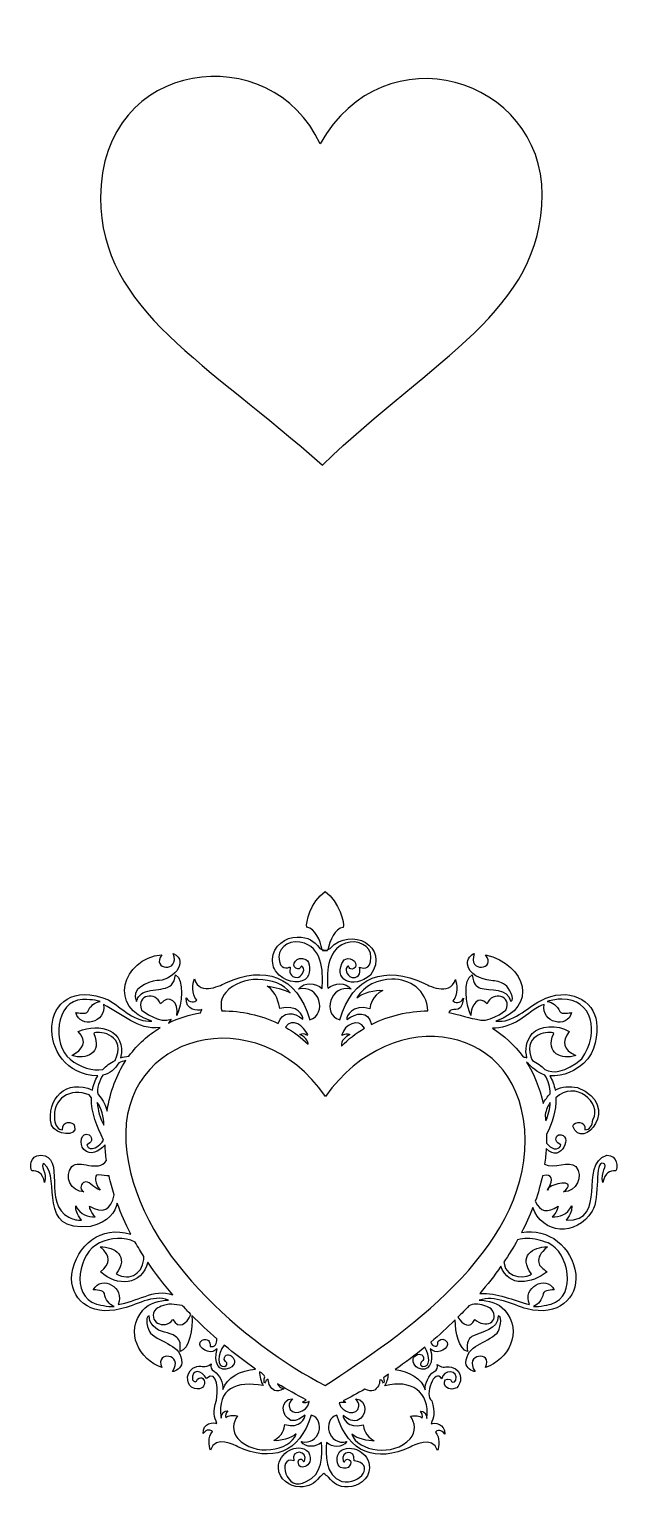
# Model space of a CAD drawing. Header units: centimetres. Extents: x -5.6 to 3.8, y -10.4 to 12.8.
import ezdxf

# ---------------------------------------------------------------- set-up
doc = ezdxf.new("R2010")
doc.units = ezdxf.units.CM
doc.header["$MEASUREMENT"] = 0
doc.layers.add('Layer 1', color=7, linetype='Continuous')

msp = doc.modelspace()

# ---------------------------------------------------------------- linework, layer by layer
at = {"layer": 'Layer 1', "color": 14}
msp.add_open_spline([(-4.48163, 10.11588), (-4.47804, 12.34123), (-1.76894, 12.63219), (-1.01134, 10.96575), (-1.01134, 10.96575), (0.00138, 12.77635), (2.50363, 12.00923), (2.49863, 10.15998), (2.49863, 10.15998), (2.49374, 8.32641), (0.78962, 7.59098), (-0.97602, 5.88852), (-0.97602, 5.88852), (-2.77255, 7.4987), (-4.48451, 8.3319), (-4.48163, 10.11588)], degree=3, knots=[0, 0, 0, 0, 0.2, 0.2, 0.2, 0.2, 0.4, 0.4, 0.4, 0.4, 0.6, 0.6, 0.6, 0.6, 1, 1, 1, 1], dxfattribs=at)
at = {"layer": 'Layer 1', "color": 54}
for points, knots in [([(-0.93262, -0.85086), (-1.16212, -1.00937), (-1.24593, -1.3502), (-1.21952, -1.4131), (-1.21952, -1.4131), (-1.08274, -1.43669), (-1.01435, -1.61254), (-0.97644, -1.77028), (-0.97644, -1.77028), (-0.96557, -1.77481), (-0.95447, -1.77797), (-0.94337, -1.77938), (-0.94337, -1.77938), (-0.93498, -1.77934), (-0.92183, -1.77873), (-0.91277, -1.77855), (-0.91277, -1.77855), (-0.90562, -1.77726), (-0.89834, -1.77497), (-0.89128, -1.77194), (-0.89128, -1.77194), (-0.8532, -1.61443), (-0.7851, -1.43782), (-0.64819, -1.41475), (-0.64819, -1.41475), (-0.62152, -1.35196), (-0.70375, -1.01024), (-0.93262, -0.85086)], [0, 0, 0, 0, 0.125, 0.125, 0.125, 0.125, 0.25, 0.25, 0.25, 0.25, 0.375, 0.375, 0.375, 0.375, 0.5, 0.5, 0.5, 0.5, 0.625, 0.625, 0.625, 0.625, 0.75, 0.75, 0.75, 0.75, 1, 1, 1, 1]), ([(-0.89128, -1.77194), (-0.89181, -1.77413), (-0.89241, -1.77637), (-0.89293, -1.77855), (-0.89293, -1.77855), (-0.90211, -1.77876), (-0.9069, -1.77844), (-0.91277, -1.77855), (-0.91277, -1.77855), (-0.92298, -1.7804), (-0.93314, -1.78067), (-0.94337, -1.77938), (-0.94337, -1.77938), (-0.95175, -1.77942), (-0.95752, -1.77937), (-0.97396, -1.77938), (-0.97396, -1.77938), (-0.97467, -1.77636), (-0.97571, -1.77332), (-0.97644, -1.77028), (-0.97644, -1.77028), (-0.99022, -1.76455), (-1.00319, -1.75677), (-1.01613, -1.74713), (-1.01613, -1.74713), (-1.11778, -1.62389), (-1.19028, -1.56888), (-1.37414, -1.56854), (-1.37414, -1.56854), (-1.55149, -1.56819), (-1.75706, -1.70453), (-1.76275, -1.91828), (-1.76275, -1.91828), (-1.76523, -2.01181), (-1.75382, -2.07009), (-1.65609, -2.16798), (-1.65609, -2.16798), (-1.5261, -2.29819), (-1.28435, -2.3081), (-1.21622, -2.20602), (-1.21622, -2.20602), (-1.15867, -2.11984), (-1.16114, -1.96172), (-1.23771, -1.92407), (-1.23771, -1.92407), (-1.38644, -1.85094), (-1.47563, -2.01997), (-1.39398, -2.06132), (-1.39398, -2.06132), (-1.30323, -2.10728), (-1.3268, -1.99086), (-1.28732, -2.03735), (-1.28732, -2.03735), (-1.23525, -2.09868), (-1.31874, -2.20323), (-1.36835, -2.20519), (-1.36835, -2.20519), (-1.50017, -2.2104), (-1.49658, -2.10432), (-1.48245, -2.04148), (-1.48245, -2.04148), (-1.51158, -2.05074), (-1.66232, -2.11072), (-1.66187, -1.8819), (-1.66187, -1.8819), (-1.66153, -1.7076), (-1.45891, -1.59373), (-1.25839, -1.66528), (-1.25839, -1.66528), (-0.95168, -1.77473), (-0.96634, -2.17487), (-0.97904, -2.38024), (-0.97904, -2.38024), (-1.08693, -2.28776), (-1.25929, -2.27045), (-1.35347, -2.39123), (-1.35347, -2.39123), (-1.01962, -2.30518), (-0.8899, -2.79208), (-1.1724, -2.87492), (-1.1724, -2.87492), (-1.37782, -2.17568), (-1.89258, -2.01448), (-2.50027, -2.29118), (-2.50027, -2.29118), (-2.54967, -2.31367), (-2.91439, -2.51609), (-2.99802, -2.23), (-2.99802, -2.23), (-3.02649, -2.30434), (-3.05036, -2.4637), (-2.96164, -2.56651), (-2.96164, -2.56651), (-2.98532, -2.59964), (-3.07618, -2.61928), (-3.13031, -2.52848), (-3.13031, -2.52848), (-3.14312, -2.72403), (-2.94089, -2.74232), (-2.88144, -2.71451), (-2.88144, -2.71451), (-2.88866, -2.73181), (-2.89449, -2.74818), (-2.90046, -2.76412), (-2.90046, -2.76412), (-3.07616, -2.79426), (-3.24738, -2.84813), (-3.40813, -2.92701), (-3.40813, -2.92701), (-3.40813, -2.92701), (-3.36761, -2.865), (-3.36761, -2.865), (-3.36761, -2.865), (-3.5325, -2.95125), (-3.82205, -2.73479), (-3.83311, -2.72196), (-3.83311, -2.72196), (-3.92456, -2.47381), (-3.60107, -2.42403), (-3.53628, -2.62439), (-3.53628, -2.62439), (-3.39627, -2.45359), (-3.23759, -2.60072), (-3.27831, -2.80795), (-3.27831, -2.80795), (-3.19468, -2.63374), (-3.15137, -2.23983), (-3.29816, -2.16302), (-3.29816, -2.16302), (-3.3258, -2.46567), (-3.61076, -2.35298), (-3.81244, -2.44828), (-3.81244, -2.44828), (-3.87189, -2.48897), (-3.9015, -2.53568), (-3.91166, -2.5847), (-3.91166, -2.5847), (-4.0196, -2.38933), (-3.73929, -2.27345), (-3.59251, -2.25315), (-3.59251, -2.25315), (-3.37859, -2.27771), (-3.05606, -1.96279), (-3.33371, -1.82651), (-3.33371, -1.82651), (-3.21687, -2.14758), (-3.69796, -2.08014), (-3.51148, -1.84718), (-3.51148, -1.84718), (-4.15316, -1.91072), (-4.36315, -2.7053), (-3.67188, -2.89476), (-3.67188, -2.89476), (-3.9388, -2.92578), (-4.14222, -2.68828), (-4.35732, -2.56073), (-4.35732, -2.56073), (-5.50238, -2.09833), (-5.54069, -3.73712), (-4.52516, -3.76127), (-4.52516, -3.76127), (-4.56862, -3.83052), (-4.59563, -3.90614), (-4.61033, -3.987), (-4.61033, -3.987), (-5.00968, -3.80065), (-5.3579, -4.11898), (-5.2569, -4.53931), (-5.2569, -4.53931), (-5.18528, -4.69587), (-4.84469, -4.73676), (-4.89145, -4.5542), (-4.89145, -4.5542), (-4.91356, -4.46786), (-5.10365, -4.46971), (-5.08161, -4.61373), (-5.08161, -4.61373), (-5.15911, -4.61201), (-5.19728, -4.55185), (-5.20895, -4.4525), (-5.20895, -4.4525), (-5.24717, -4.11853), (-4.9583, -3.94033), (-4.66076, -4.06306), (-4.66076, -4.06306), (-4.66076, -4.06306), (-4.62355, -4.10854), (-4.62355, -4.10854), (-4.62355, -4.10854), (-4.63927, -4.34818), (-4.53026, -4.56278), (-4.43587, -4.77578), (-4.43587, -4.77578), (-4.47987, -4.85622), (-4.65454, -4.99612), (-4.69797, -4.8502), (-4.69797, -4.8502), (-4.62256, -4.82202), (-4.59256, -4.75041), (-4.66407, -4.69393), (-4.66407, -4.69393), (-4.79533, -4.62532), (-4.82116, -4.85269), (-4.74758, -4.92296), (-4.74758, -4.92296), (-4.63849, -5.02714), (-4.51393, -4.96651), (-4.41106, -4.85103), (-4.41106, -4.85103), (-4.40761, -4.93419), (-4.40034, -5.01673), (-4.38956, -5.09907), (-4.38956, -5.09907), (-4.51487, -5.30092), (-4.82235, -5.06889), (-4.93609, -5.19581), (-4.93609, -5.19581), (-5.06846, -5.34355), (-4.9484, -5.59537), (-4.74427, -5.59434), (-4.74427, -5.59434), (-4.83931, -5.54468), (-4.76972, -5.45459), (-4.75006, -5.44634), (-4.75006, -5.44634), (-4.64856, -5.40374), (-4.62701, -5.52002), (-4.49044, -5.56871), (-4.49044, -5.56871), (-4.55595, -5.48208), (-4.59978, -5.31762), (-4.52186, -5.32728), (-4.52186, -5.32728), (-4.44774, -5.33647), (-4.39178, -5.34107), (-4.3474, -5.34298), (-4.3474, -5.34298), (-4.32565, -5.44351), (-4.29871, -5.54269), (-4.26719, -5.64147), (-4.26719, -5.64147), (-4.31355, -5.88759), (-4.445, -5.93951), (-4.6558, -5.82172), (-4.6558, -5.82172), (-4.65382, -5.85757), (-4.626, -5.93276), (-4.56485, -5.98708), (-4.56485, -5.98708), (-4.67605, -6.0002), (-4.80457, -5.95571), (-4.87326, -5.81593), (-4.87326, -5.81593), (-4.87532, -5.87818), (-4.86413, -5.93717), (-4.78396, -6.04165), (-4.78396, -6.04165), (-4.85108, -6.04755), (-4.90418, -6.03197), (-4.98157, -5.99535), (-4.98157, -5.99535), (-5.40869, -5.79318), (-5.01752, -5.01962), (-5.42723, -5.01722), (-5.42723, -5.01722), (-5.6086, -5.01616), (-5.60095, -5.21234), (-5.56944, -5.26444), (-5.56944, -5.26444), (-5.47647, -5.25309), (-5.39936, -5.29146), (-5.36687, -5.44468), (-5.36687, -5.44468), (-5.31686, -5.29316), (-5.45492, -5.17117), (-5.37596, -5.14537), (-5.37596, -5.14537), (-5.08512, -5.40664), (-5.5102, -6.23209), (-4.64257, -6.14252), (-4.64257, -6.14252), (-4.35234, -6.07476), (-4.25097, -5.90574), (-4.21688, -5.77352), (-4.21688, -5.77352), (-4.15423, -5.95201), (-4.09533, -6.08972), (-4.00509, -6.26076), (-4.00509, -6.26076), (-4.48238, -6.12403), (-4.85786, -6.43107), (-4.93609, -6.89328), (-4.93609, -6.89328), (-4.97636, -7.28428), (-4.65497, -7.5655), (-4.16798, -7.44477), (-4.16798, -7.44477), (-3.92913, -7.39731), (-3.65597, -7.20285), (-3.40895, -7.30669), (-3.40895, -7.30669), (-3.54206, -7.30423), (-3.71756, -7.35205), (-3.81492, -7.46627), (-3.81492, -7.46627), (-4.10625, -7.80808), (-3.86645, -8.25094), (-3.5123, -8.36916), (-3.5123, -8.36916), (-3.63359, -8.09653), (-3.15084, -8.15266), (-3.34529, -8.43365), (-3.34529, -8.43365), (-3.29523, -8.43256), (-3.20901, -8.37846), (-3.19729, -8.29888), (-3.19729, -8.29888), (-3.1941, -8.00208), (-3.52859, -7.99547), (-3.69338, -7.82593), (-3.69338, -7.82593), (-3.73344, -7.77889), (-3.79233, -7.56203), (-3.7124, -7.55391), (-3.7124, -7.55391), (-3.71499, -7.60392), (-3.69847, -7.65661), (-3.65121, -7.71101), (-3.65121, -7.71101), (-3.54318, -7.83552), (-3.39997, -7.79589), (-3.29485, -7.8805), (-3.29485, -7.8805), (-3.24312, -7.92212), (-3.20674, -7.95701), (-3.2254, -8.11698), (-3.2254, -8.11698), (-3.07722, -8.08296), (-3.01745, -7.75095), (-3.03688, -7.54978), (-3.03688, -7.54978), (-2.91041, -7.67759), (-2.77906, -7.79954), (-2.64497, -7.91606), (-2.64497, -7.91606), (-2.63753, -7.98907), (-2.67196, -8.05315), (-2.74997, -8.03843), (-2.74997, -8.03843), (-2.74004, -7.95851), (-2.7904, -7.89934), (-2.87317, -7.93673), (-2.87317, -7.93673), (-2.99438, -8.02182), (-2.80401, -8.14925), (-2.70781, -8.11615), (-2.70781, -8.11615), (-2.67874, -8.10615), (-2.65582, -8.09233), (-2.63753, -8.07563), (-2.63753, -8.07563), (-2.70656, -8.29263), (-2.60523, -8.45824), (-2.44322, -8.37825), (-2.44322, -8.37825), (-2.23338, -8.27356), (-2.50756, -8.05203), (-2.53004, -8.24265), (-2.53004, -8.24265), (-2.49999, -8.28886), (-2.4507, -8.31003), (-2.51598, -8.35179), (-2.51598, -8.35179), (-2.65075, -8.37227), (-2.6339, -8.15833), (-2.52839, -8.01528), (-2.52839, -8.01528), (-2.36492, -8.1515), (-2.19784, -8.2784), (-2.03064, -8.39562), (-2.03064, -8.39562), (-2.26838, -8.41172), (-2.48891, -8.5276), (-2.5474, -8.7189), (-2.5474, -8.7189), (-2.54023, -8.61998), (-2.60251, -8.48164), (-2.683, -8.43282), (-2.683, -8.43282), (-2.74211, -8.397), (-2.74239, -8.36374), (-2.73426, -8.31376), (-2.73426, -8.31376), (-2.84547, -8.39612), (-2.86095, -8.33015), (-2.95999, -8.3551), (-2.95999, -8.3551), (-3.15951, -8.40537), (-3.11908, -8.63234), (-3.04598, -8.68335), (-3.04598, -8.68335), (-2.76221, -8.80691), (-2.81151, -8.438), (-2.94841, -8.55437), (-2.94841, -8.55437), (-2.96778, -8.60932), (-3.00143, -8.60657), (-3.03027, -8.56429), (-3.03027, -8.56429), (-3.05325, -8.37955), (-2.87476, -8.41276), (-2.80951, -8.54362), (-2.80951, -8.54362), (-2.61977, -8.38299), (-2.62201, -8.775), (-2.65158, -8.8884), (-2.65158, -8.8884), (-2.70587, -9.08284), (-2.68558, -9.14835), (-2.64166, -9.25468), (-2.64166, -9.25468), (-2.69328, -9.23029), (-2.86959, -9.24488), (-2.85911, -9.41509), (-2.85911, -9.41509), (-2.8117, -9.33627), (-2.73239, -9.35312), (-2.71194, -9.38201), (-2.71194, -9.38201), (-2.78946, -9.47118), (-2.76871, -9.61079), (-2.74419, -9.67554), (-2.74419, -9.67554), (-2.67047, -9.42693), (-2.35382, -9.60374), (-2.31093, -9.62345), (-2.31093, -9.62345), (-1.78314, -9.8662), (-1.33518, -9.72835), (-1.15421, -9.12074), (-1.15421, -9.12074), (-0.90875, -9.19371), (-1.02276, -9.61587), (-1.31296, -9.53994), (-1.31296, -9.53994), (-1.23207, -9.64917), (-1.08605, -9.62706), (-0.98967, -9.55482), (-0.98967, -9.55482), (-0.9793, -9.73357), (-0.96555, -10.07824), (-1.23275, -10.17246), (-1.23275, -10.17246), (-1.54753, -10.36453), (-1.70587, -9.75953), (-1.42623, -9.84421), (-1.42623, -9.84421), (-1.48343, -9.65299), (-1.18828, -9.67774), (-1.25756, -9.84834), (-1.25756, -9.84834), (-1.29203, -9.88869), (-1.27025, -9.78801), (-1.34934, -9.82767), (-1.34934, -9.82767), (-1.40603, -10.02172), (-1.07416, -9.96534), (-1.19472, -9.702), (-1.19472, -9.702), (-1.38608, -9.54303), (-1.66687, -9.72322), (-1.67097, -9.95087), (-1.67097, -9.95087), (-1.66674, -10.13684), (-1.48868, -10.25648), (-1.33445, -10.25679), (-1.33445, -10.25679), (-1.17449, -10.25708), (-1.11081, -10.2091), (-1.02191, -10.10218), (-1.02191, -10.10218), (-1.00456, -10.08868), (-0.97235, -10.06215), (-0.95163, -10.04265), (-0.95163, -10.04265), (-0.931, -10.0622), (-0.89786, -10.08861), (-0.88053, -10.10218), (-0.88053, -10.10218), (-0.7921, -10.20936), (-0.72878, -10.25728), (-0.56881, -10.25762), (-0.56881, -10.25762), (-0.41451, -10.25788), (-0.23642, -10.13932), (-0.23147, -9.95335), (-0.23147, -9.95335), (-0.22306, -9.71984), (-0.52106, -9.55389), (-0.70689, -9.70282), (-0.70689, -9.70282), (-0.75701, -9.77778), (-0.7545, -9.91563), (-0.68788, -9.94839), (-0.68788, -9.94839), (-0.5585, -10.01199), (-0.48118, -9.86531), (-0.55228, -9.82933), (-0.55228, -9.82933), (-0.6312, -9.78932), (-0.61049, -9.89042), (-0.64488, -9.85), (-0.64488, -9.85), (-0.69635, -9.68446), (-0.44552, -9.64958), (-0.47538, -9.84586), (-0.47538, -9.84586), (-0.1373, -9.88451), (-0.36311, -10.22928), (-0.67051, -10.17328), (-0.67051, -10.17328), (-0.93732, -10.07806), (-0.92218, -9.73349), (-0.91112, -9.55482), (-0.91112, -9.55482), (-0.81747, -9.63392), (-0.66825, -9.64494), (-0.58783, -9.54159), (-0.58783, -9.54159), (-0.87832, -9.61644), (-0.99073, -9.19364), (-0.74493, -9.12157), (-0.74493, -9.12157), (-0.56625, -9.72987), (-0.11852, -9.86998), (0.41014, -9.62923), (0.41014, -9.62923), (0.45314, -9.60968), (0.77064, -9.43326), (0.8434, -9.68215), (0.8434, -9.68215), (0.86822, -9.61749), (0.88862, -9.47889), (0.81115, -9.38946), (0.81115, -9.38946), (0.83179, -9.36064), (0.91123, -9.34355), (0.95833, -9.42253), (0.95833, -9.42253), (0.96947, -9.25243), (0.79337, -9.23709), (0.7417, -9.2613), (0.7417, -9.2613), (0.78604, -9.15512), (0.8068, -9.08964), (0.75328, -8.89502), (0.75328, -8.89502), (0.62376, -8.82401), (0.79931, -8.35948), (0.91203, -8.55023), (0.91203, -8.55023), (0.92519, -8.39346), (1.19102, -8.40573), (1.13279, -8.57173), (1.13279, -8.57173), (1.10379, -8.61393), (1.07011, -8.61681), (1.05093, -8.56181), (1.05093, -8.56181), (0.89141, -8.49399), (0.92426, -8.79159), (1.14767, -8.69079), (1.14767, -8.69079), (1.22096, -8.64007), (1.26342, -8.41443), (1.06416, -8.36337), (1.06416, -8.36337), (0.96526, -8.33805), (0.94935, -8.40319), (0.83844, -8.32037), (0.83844, -8.32037), (0.84643, -8.37038), (0.84564, -8.40382), (0.78635, -8.43944), (0.78635, -8.43944), (0.70565, -8.48793), (0.64315, -8.62659), (0.64992, -8.72552), (0.64992, -8.72552), (0.59556, -8.54517), (0.39683, -8.4309), (0.17533, -8.40388), (0.17533, -8.40388), (0.33239, -8.2942), (0.48925, -8.17574), (0.64331, -8.04918), (0.64331, -8.04918), (0.72813, -8.18971), (0.73392, -8.37071), (0.60941, -8.35179), (0.60941, -8.35179), (0.53644, -8.31681), (0.59797, -8.28404), (0.62346, -8.24265), (0.62346, -8.24265), (0.63357, -8.145), (0.53674, -8.14487), (0.48208, -8.19387), (0.48208, -8.19387), (0.44514, -8.22694), (0.44529, -8.33314), (0.53665, -8.37825), (0.53665, -8.37825), (0.69885, -8.45834), (0.79966, -8.29222), (0.73012, -8.07481), (0.73012, -8.07481), (0.74851, -8.09179), (0.77181, -8.10602), (0.80123, -8.11615), (0.80123, -8.11615), (0.89743, -8.14922), (1.08697, -8.02182), (0.96577, -7.93673), (0.96577, -7.93673), (0.91878, -7.90376), (0.86649, -7.93187), (0.84919, -7.96401), (0.84919, -7.96401), (0.85825, -8.07496), (0.76219, -8.04124), (0.73839, -7.9698), (0.73839, -7.9698), (0.87067, -7.85741), (0.99981, -7.73937), (1.12535, -7.61592), (1.12535, -7.61592), (1.12313, -7.81645), (1.18611, -8.08649), (1.31882, -8.11698), (1.31882, -8.11698), (1.30014, -7.95698), (1.33575, -7.92215), (1.38745, -7.8805), (1.38745, -7.8805), (1.54566, -7.79692), (1.79877, -7.7817), (1.80499, -7.55391), (1.80499, -7.55391), (1.8849, -7.56203), (1.82606, -7.77886), (1.78598, -7.82593), (1.78598, -7.82593), (1.60836, -7.99755), (1.31181, -8.00185), (1.29071, -8.29888), (1.29071, -8.29888), (1.30243, -8.37846), (1.38865, -8.43256), (1.43871, -8.43365), (1.43871, -8.43365), (1.24427, -8.15266), (1.72621, -8.09656), (1.6049, -8.36916), (1.6049, -8.36916), (1.95907, -8.25097), (2.19968, -7.80805), (1.90835, -7.46627), (1.90835, -7.46627), (1.81098, -7.35202), (1.63546, -7.30423), (1.50238, -7.30669), (1.50238, -7.30669), (1.7501, -7.21977), (2.02439, -7.37683), (2.2614, -7.44477), (2.2614, -7.44477), (2.74837, -7.56552), (3.06979, -7.28425), (3.02952, -6.89328), (3.02952, -6.89328), (2.97566, -6.4739), (2.60029, -6.15349), (2.17128, -6.23926), (2.17128, -6.23926), (2.24657, -6.0946), (2.29506, -5.98945), (2.35081, -5.83943), (2.35081, -5.83943), (2.495, -6.26627), (3.03896, -6.30806), (3.28831, -5.90026), (3.28831, -5.90026), (3.42677, -5.68611), (3.31002, -5.0936), (3.46856, -5.14537), (3.46856, -5.14537), (3.54751, -5.17114), (3.40946, -5.29318), (3.45947, -5.44468), (3.45947, -5.44468), (3.49196, -5.29146), (3.56906, -5.25309), (3.66204, -5.26444), (3.66204, -5.26444), (3.69355, -5.21234), (3.7012, -5.01616), (3.51982, -5.01722), (3.51982, -5.01722), (3.05847, -5.16818), (3.56136, -6.05861), (2.87656, -6.04165), (2.87656, -6.04165), (2.95672, -5.93717), (2.96874, -5.87816), (2.96668, -5.81593), (2.96668, -5.81593), (2.89799, -5.95568), (2.76865, -6.0002), (2.65745, -5.98708), (2.65745, -5.98708), (2.71859, -5.93276), (2.74724, -5.85757), (2.74923, -5.82172), (2.74923, -5.82172), (2.5843, -5.93316), (2.46988, -5.91448), (2.38956, -5.74234), (2.38956, -5.74234), (2.43649, -5.60948), (2.4744, -5.475), (2.50366, -5.33885), (2.50366, -5.33885), (2.67491, -5.30055), (2.6687, -5.40841), (2.60453, -5.53067), (2.60453, -5.53067), (2.69962, -5.4454), (3.06429, -5.39863), (2.8377, -5.59434), (2.8377, -5.59434), (3.04182, -5.59537), (3.16106, -5.34355), (3.02869, -5.19581), (3.02869, -5.19581), (2.92923, -5.08482), (2.68116, -5.24828), (2.53673, -5.15612), (2.53673, -5.15612), (2.54908, -5.07435), (2.558, -4.99235), (2.56319, -4.90973), (2.56319, -4.90973), (2.80064, -5.16979), (3.00937, -4.65851), (2.75667, -4.69393), (2.75667, -4.69393), (2.67522, -4.75246), (2.72445, -4.81722), (2.79139, -4.8502), (2.79139, -4.8502), (2.79338, -4.88528), (2.76549, -4.90646), (2.72525, -4.91386), (2.72525, -4.91386), (2.67525, -4.92306), (2.61938, -4.88432), (2.56732, -4.82457), (2.56732, -4.82457), (2.5688, -4.77817), (2.5699, -4.73144), (2.56898, -4.68483), (2.56898, -4.68483), (2.66367, -4.5035), (2.71855, -4.31269), (2.71615, -4.10854), (2.71615, -4.10854), (3.00921, -3.81385), (3.45683, -4.18886), (3.30154, -4.4525), (3.30154, -4.4525), (3.28988, -4.55185), (3.25171, -4.61201), (3.17421, -4.61373), (3.17421, -4.61373), (3.19625, -4.46971), (3.00699, -4.46786), (2.98487, -4.5542), (2.98487, -4.5542), (3.13059, -4.9749), (3.77211, -4.22816), (3.05763, -3.94483), (3.05763, -3.94483), (2.93693, -3.92497), (2.80843, -3.92835), (2.70375, -3.987), (2.70375, -3.987), (2.68905, -3.90604), (2.66129, -3.83059), (2.61776, -3.76127), (2.61776, -3.76127), (2.84536, -3.7814), (3.03695, -3.66603), (3.15354, -3.56449), (3.15354, -3.56449), (3.35695, -3.38743), (3.37437, -3.09817), (3.35611, -2.91295), (3.35611, -2.91295), (3.32277, -2.57471), (2.91352, -2.33446), (2.47307, -2.57478), (2.47307, -2.57478), (2.25107, -2.68794), (2.03614, -2.93612), (1.76531, -2.89476), (1.76531, -2.89476), (2.43846, -2.6786), (2.25785, -2.00848), (1.60408, -1.84718), (1.60408, -1.84718), (1.79055, -2.08014), (1.30947, -2.14758), (1.42631, -1.82651), (1.42631, -1.82651), (1.37818, -1.84024), (1.30916, -1.91445), (1.318, -1.99435), (1.318, -1.99435), (1.33718, -2.1671), (1.53196, -2.2301), (1.6851, -2.25315), (1.6851, -2.25315), (1.77165, -2.26617), (1.83031, -2.26566), (1.91661, -2.32591), (1.91661, -2.32591), (1.96731, -2.36126), (2.07951, -2.55655), (2.00426, -2.5847), (2.00426, -2.5847), (1.94713, -2.36224), (1.6861, -2.41909), (1.51726, -2.37386), (1.51726, -2.37386), (1.4567, -2.34674), (1.4133, -2.32251), (1.39076, -2.16302), (1.39076, -2.16302), (1.24394, -2.23983), (1.28808, -2.63374), (1.37174, -2.80795), (1.37174, -2.80795), (1.37739, -2.64205), (1.48702, -2.47477), (1.62888, -2.62439), (1.62888, -2.62439), (1.70662, -2.41398), (2.03423, -2.4901), (1.92571, -2.72196), (1.92571, -2.72196), (1.91465, -2.73479), (1.62592, -2.95125), (1.46104, -2.865), (1.46104, -2.865), (1.42377, -2.87016), (1.1374, -2.77891), (1.02282, -2.75834), (1.02282, -2.75834), (1.06162, -2.64034), (1.20941, -2.8351), (1.25764, -2.53592), (1.25764, -2.53592), (1.20313, -2.62651), (1.11169, -2.60799), (1.08814, -2.57478), (1.08814, -2.57478), (1.17706, -2.47244), (1.15438, -2.31189), (1.12617, -2.23744), (1.12617, -2.23744), (1.04148, -2.52321), (0.67772, -2.31967), (0.62842, -2.29697), (0.62842, -2.29697), (0.02176, -2.01797), (-0.49392, -2.1773), (-0.70193, -2.87575), (-0.70193, -2.87575), (-0.98414, -2.79185), (-0.85277, -2.30557), (-0.51921, -2.39288), (-0.51921, -2.39288), (-0.61235, -2.26779), (-0.78064, -2.29349), (-0.89128, -2.37634), (-0.89128, -2.37634), (-0.90318, -2.1709), (-0.91894, -1.77437), (-0.61181, -1.6661), (-0.61181, -1.6661), (-0.41104, -1.5953), (-0.208, -1.71005), (-0.20832, -1.88438), (-0.20832, -1.88438), (-0.20877, -2.11314), (-0.35952, -2.0533), (-0.38857, -2.04396), (-0.38857, -2.04396), (-0.3747, -2.10685), (-0.37083, -2.21341), (-0.50267, -2.20767), (-0.50267, -2.20767), (-0.55225, -2.20556), (-0.63598, -2.10012), (-0.5837, -2.039), (-0.5837, -2.039), (-0.54404, -1.99265), (-0.56795, -2.10859), (-0.47704, -2.06298), (-0.47704, -2.06298), (-0.3952, -2.02189), (-0.48432, -1.85318), (-0.63331, -1.92573), (-0.63331, -1.92573), (-0.84066, -2.2445), (-0.48257, -2.40115), (-0.21576, -2.17047), (-0.21576, -2.17047), (0.10423, -1.7174), (-0.53464, -1.39114), (-0.85407, -1.74713), (-0.85407, -1.74713), (-0.86599, -1.75873), (-0.87874, -1.76655), (-0.89128, -1.77194)], [0, 0, 0, 0, 0.00425532, 0.00425532, 0.00425532, 0.00425532, 0.00851064, 0.00851064, 0.00851064, 0.00851064, 0.01276596, 0.01276596, 0.01276596, 0.01276596, 0.01702128, 0.01702128, 0.01702128, 0.01702128, 0.0212766, 0.0212766, 0.0212766, 0.0212766, 0.02553191, 0.02553191, 0.02553191, 0.02553191, 0.02978723, 0.02978723, 0.02978723, 0.02978723, 0.03404255, 0.03404255, 0.03404255, 0.03404255, 0.03829787, 0.03829787, 0.03829787, 0.03829787, 0.04255319, 0.04255319, 0.04255319, 0.04255319, 0.04680851, 0.04680851, 0.04680851, 0.04680851, 0.05106383, 0.05106383, 0.05106383, 0.05106383, 0.05531915, 0.05531915, 0.05531915, 0.05531915, 0.05957447, 0.05957447, 0.05957447, 0.05957447, 0.06382979, 0.06382979, 0.06382979, 0.06382979, 0.06808511, 0.06808511, 0.06808511, 0.06808511, 0.07234043, 0.07234043, 0.07234043, 0.07234043, 0.07659574, 0.07659574, 0.07659574, 0.07659574, 0.08085106, 0.08085106, 0.08085106, 0.08085106, 0.08510638, 0.08510638, 0.08510638, 0.08510638, 0.0893617, 0.0893617, 0.0893617, 0.0893617, 0.09361702, 0.09361702, 0.09361702, 0.09361702, 0.09787234, 0.09787234, 0.09787234, 0.09787234, 0.10212766, 0.10212766, 0.10212766, 0.10212766, 0.10638298, 0.10638298, 0.10638298, 0.10638298, 0.1106383, 0.1106383, 0.1106383, 0.1106383, 0.11489362, 0.11489362, 0.11489362, 0.11489362, 0.11914894, 0.11914894, 0.11914894, 0.11914894, 0.12340426, 0.12340426, 0.12340426, 0.12340426, 0.12765957, 0.12765957, 0.12765957, 0.12765957, 0.13191489, 0.13191489, 0.13191489, 0.13191489, 0.13617021, 0.13617021, 0.13617021, 0.13617021, 0.14042553, 0.14042553, 0.14042553, 0.14042553, 0.14468085, 0.14468085, 0.14468085, 0.14468085, 0.14893617, 0.14893617, 0.14893617, 0.14893617, 0.15319149, 0.15319149, 0.15319149, 0.15319149, 0.15744681, 0.15744681, 0.15744681, 0.15744681, 0.16170213, 0.16170213, 0.16170213, 0.16170213, 0.16595745, 0.16595745, 0.16595745, 0.16595745, 0.17021277, 0.17021277, 0.17021277, 0.17021277, 0.17446809, 0.17446809, 0.17446809, 0.17446809, 0.1787234, 0.1787234, 0.1787234, 0.1787234, 0.18297872, 0.18297872, 0.18297872, 0.18297872, 0.18723404, 0.18723404, 0.18723404, 0.18723404, 0.19148936, 0.19148936, 0.19148936, 0.19148936, 0.19574468, 0.19574468, 0.19574468, 0.19574468, 0.2, 0.2, 0.2, 0.2, 0.20425532, 0.20425532, 0.20425532, 0.20425532, 0.20851064, 0.20851064, 0.20851064, 0.20851064, 0.21276596, 0.21276596, 0.21276596, 0.21276596, 0.21702128, 0.21702128, 0.21702128, 0.21702128, 0.2212766, 0.2212766, 0.2212766, 0.2212766, 0.22553191, 0.22553191, 0.22553191, 0.22553191, 0.22978723, 0.22978723, 0.22978723, 0.22978723, 0.23404255, 0.23404255, 0.23404255, 0.23404255, 0.23829787, 0.23829787, 0.23829787, 0.23829787, 0.24255319, 0.24255319, 0.24255319, 0.24255319, 0.24680851, 0.24680851, 0.24680851, 0.24680851, 0.25106383, 0.25106383, 0.25106383, 0.25106383, 0.25531915, 0.25531915, 0.25531915, 0.25531915, 0.25957447, 0.25957447, 0.25957447, 0.25957447, 0.26382979, 0.26382979, 0.26382979, 0.26382979, 0.26808511, 0.26808511, 0.26808511, 0.26808511, 0.27234043, 0.27234043, 0.27234043, 0.27234043, 0.27659574, 0.27659574, 0.27659574, 0.27659574, 0.28085106, 0.28085106, 0.28085106, 0.28085106, 0.28510638, 0.28510638, 0.28510638, 0.28510638, 0.2893617, 0.2893617, 0.2893617, 0.2893617, 0.29361702, 0.29361702, 0.29361702, 0.29361702, 0.29787234, 0.29787234, 0.29787234, 0.29787234, 0.30212766, 0.30212766, 0.30212766, 0.30212766, 0.30638298, 0.30638298, 0.30638298, 0.30638298, 0.3106383, 0.3106383, 0.3106383, 0.3106383, 0.31489362, 0.31489362, 0.31489362, 0.31489362, 0.31914894, 0.31914894, 0.31914894, 0.31914894, 0.32340426, 0.32340426, 0.32340426, 0.32340426, 0.32765957, 0.32765957, 0.32765957, 0.32765957, 0.33191489, 0.33191489, 0.33191489, 0.33191489, 0.33617021, 0.33617021, 0.33617021, 0.33617021, 0.34042553, 0.34042553, 0.34042553, 0.34042553, 0.34468085, 0.34468085, 0.34468085, 0.34468085, 0.34893617, 0.34893617, 0.34893617, 0.34893617, 0.35319149, 0.35319149, 0.35319149, 0.35319149, 0.35744681, 0.35744681, 0.35744681, 0.35744681, 0.36170213, 0.36170213, 0.36170213, 0.36170213, 0.36595745, 0.36595745, 0.36595745, 0.36595745, 0.37021277, 0.37021277, 0.37021277, 0.37021277, 0.37446809, 0.37446809, 0.37446809, 0.37446809, 0.3787234, 0.3787234, 0.3787234, 0.3787234, 0.38297872, 0.38297872, 0.38297872, 0.38297872, 0.38723404, 0.38723404, 0.38723404, 0.38723404, 0.39148936, 0.39148936, 0.39148936, 0.39148936, 0.39574468, 0.39574468, 0.39574468, 0.39574468, 0.4, 0.4, 0.4, 0.4, 0.40425532, 0.40425532, 0.40425532, 0.40425532, 0.40851064, 0.40851064, 0.40851064, 0.40851064, 0.41276596, 0.41276596, 0.41276596, 0.41276596, 0.41702128, 0.41702128, 0.41702128, 0.41702128, 0.4212766, 0.4212766, 0.4212766, 0.4212766, 0.42553191, 0.42553191, 0.42553191, 0.42553191, 0.42978723, 0.42978723, 0.42978723, 0.42978723, 0.43404255, 0.43404255, 0.43404255, 0.43404255, 0.43829787, 0.43829787, 0.43829787, 0.43829787, 0.44255319, 0.44255319, 0.44255319, 0.44255319, 0.44680851, 0.44680851, 0.44680851, 0.44680851, 0.45106383, 0.45106383, 0.45106383, 0.45106383, 0.45531915, 0.45531915, 0.45531915, 0.45531915, 0.45957447, 0.45957447, 0.45957447, 0.45957447, 0.46382979, 0.46382979, 0.46382979, 0.46382979, 0.46808511, 0.46808511, 0.46808511, 0.46808511, 0.47234043, 0.47234043, 0.47234043, 0.47234043, 0.47659574, 0.47659574, 0.47659574, 0.47659574, 0.48085106, 0.48085106, 0.48085106, 0.48085106, 0.48510638, 0.48510638, 0.48510638, 0.48510638, 0.4893617, 0.4893617, 0.4893617, 0.4893617, 0.49361702, 0.49361702, 0.49361702, 0.49361702, 0.49787234, 0.49787234, 0.49787234, 0.49787234, 0.50212766, 0.50212766, 0.50212766, 0.50212766, 0.50638298, 0.50638298, 0.50638298, 0.50638298, 0.5106383, 0.5106383, 0.5106383, 0.5106383, 0.51489362, 0.51489362, 0.51489362, 0.51489362, 0.51914894, 0.51914894, 0.51914894, 0.51914894, 0.52340426, 0.52340426, 0.52340426, 0.52340426, 0.52765957, 0.52765957, 0.52765957, 0.52765957, 0.53191489, 0.53191489, 0.53191489, 0.53191489, 0.53617021, 0.53617021, 0.53617021, 0.53617021, 0.54042553, 0.54042553, 0.54042553, 0.54042553, 0.54468085, 0.54468085, 0.54468085, 0.54468085, 0.54893617, 0.54893617, 0.54893617, 0.54893617, 0.55319149, 0.55319149, 0.55319149, 0.55319149, 0.55744681, 0.55744681, 0.55744681, 0.55744681, 0.56170213, 0.56170213, 0.56170213, 0.56170213, 0.56595745, 0.56595745, 0.56595745, 0.56595745, 0.57021277, 0.57021277, 0.57021277, 0.57021277, 0.57446809, 0.57446809, 0.57446809, 0.57446809, 0.5787234, 0.5787234, 0.5787234, 0.5787234, 0.58297872, 0.58297872, 0.58297872, 0.58297872, 0.58723404, 0.58723404, 0.58723404, 0.58723404, 0.59148936, 0.59148936, 0.59148936, 0.59148936, 0.59574468, 0.59574468, 0.59574468, 0.59574468, 0.6, 0.6, 0.6, 0.6, 0.60425532, 0.60425532, 0.60425532, 0.60425532, 0.60851064, 0.60851064, 0.60851064, 0.60851064, 0.61276596, 0.61276596, 0.61276596, 0.61276596, 0.61702128, 0.61702128, 0.61702128, 0.61702128, 0.6212766, 0.6212766, 0.6212766, 0.6212766, 0.62553191, 0.62553191, 0.62553191, 0.62553191, 0.62978723, 0.62978723, 0.62978723, 0.62978723, 0.63404255, 0.63404255, 0.63404255, 0.63404255, 0.63829787, 0.63829787, 0.63829787, 0.63829787, 0.64255319, 0.64255319, 0.64255319, 0.64255319, 0.64680851, 0.64680851, 0.64680851, 0.64680851, 0.65106383, 0.65106383, 0.65106383, 0.65106383, 0.65531915, 0.65531915, 0.65531915, 0.65531915, 0.65957447, 0.65957447, 0.65957447, 0.65957447, 0.66382979, 0.66382979, 0.66382979, 0.66382979, 0.66808511, 0.66808511, 0.66808511, 0.66808511, 0.67234043, 0.67234043, 0.67234043, 0.67234043, 0.67659574, 0.67659574, 0.67659574, 0.67659574, 0.68085106, 0.68085106, 0.68085106, 0.68085106, 0.68510638, 0.68510638, 0.68510638, 0.68510638, 0.6893617, 0.6893617, 0.6893617, 0.6893617, 0.69361702, 0.69361702, 0.69361702, 0.69361702, 0.69787234, 0.69787234, 0.69787234, 0.69787234, 0.70212766, 0.70212766, 0.70212766, 0.70212766, 0.70638298, 0.70638298, 0.70638298, 0.70638298, 0.7106383, 0.7106383, 0.7106383, 0.7106383, 0.71489362, 0.71489362, 0.71489362, 0.71489362, 0.71914894, 0.71914894, 0.71914894, 0.71914894, 0.72340426, 0.72340426, 0.72340426, 0.72340426, 0.72765957, 0.72765957, 0.72765957, 0.72765957, 0.73191489, 0.73191489, 0.73191489, 0.73191489, 0.73617021, 0.73617021, 0.73617021, 0.73617021, 0.74042553, 0.74042553, 0.74042553, 0.74042553, 0.74468085, 0.74468085, 0.74468085, 0.74468085, 0.74893617, 0.74893617, 0.74893617, 0.74893617, 0.75319149, 0.75319149, 0.75319149, 0.75319149, 0.75744681, 0.75744681, 0.75744681, 0.75744681, 0.76170213, 0.76170213, 0.76170213, 0.76170213, 0.76595745, 0.76595745, 0.76595745, 0.76595745, 0.77021277, 0.77021277, 0.77021277, 0.77021277, 0.77446809, 0.77446809, 0.77446809, 0.77446809, 0.7787234, 0.7787234, 0.7787234, 0.7787234, 0.78297872, 0.78297872, 0.78297872, 0.78297872, 0.78723404, 0.78723404, 0.78723404, 0.78723404, 0.79148936, 0.79148936, 0.79148936, 0.79148936, 0.79574468, 0.79574468, 0.79574468, 0.79574468, 0.8, 0.8, 0.8, 0.8, 0.80425532, 0.80425532, 0.80425532, 0.80425532, 0.80851064, 0.80851064, 0.80851064, 0.80851064, 0.81276596, 0.81276596, 0.81276596, 0.81276596, 0.81702128, 0.81702128, 0.81702128, 0.81702128, 0.8212766, 0.8212766, 0.8212766, 0.8212766, 0.82553191, 0.82553191, 0.82553191, 0.82553191, 0.82978723, 0.82978723, 0.82978723, 0.82978723, 0.83404255, 0.83404255, 0.83404255, 0.83404255, 0.83829787, 0.83829787, 0.83829787, 0.83829787, 0.84255319, 0.84255319, 0.84255319, 0.84255319, 0.84680851, 0.84680851, 0.84680851, 0.84680851, 0.85106383, 0.85106383, 0.85106383, 0.85106383, 0.85531915, 0.85531915, 0.85531915, 0.85531915, 0.85957447, 0.85957447, 0.85957447, 0.85957447, 0.86382979, 0.86382979, 0.86382979, 0.86382979, 0.86808511, 0.86808511, 0.86808511, 0.86808511, 0.87234043, 0.87234043, 0.87234043, 0.87234043, 0.87659574, 0.87659574, 0.87659574, 0.87659574, 0.88085106, 0.88085106, 0.88085106, 0.88085106, 0.88510638, 0.88510638, 0.88510638, 0.88510638, 0.8893617, 0.8893617, 0.8893617, 0.8893617, 0.89361702, 0.89361702, 0.89361702, 0.89361702, 0.89787234, 0.89787234, 0.89787234, 0.89787234, 0.90212766, 0.90212766, 0.90212766, 0.90212766, 0.90638298, 0.90638298, 0.90638298, 0.90638298, 0.9106383, 0.9106383, 0.9106383, 0.9106383, 0.91489362, 0.91489362, 0.91489362, 0.91489362, 0.91914894, 0.91914894, 0.91914894, 0.91914894, 0.92340426, 0.92340426, 0.92340426, 0.92340426, 0.92765957, 0.92765957, 0.92765957, 0.92765957, 0.93191489, 0.93191489, 0.93191489, 0.93191489, 0.93617021, 0.93617021, 0.93617021, 0.93617021, 0.94042553, 0.94042553, 0.94042553, 0.94042553, 0.94468085, 0.94468085, 0.94468085, 0.94468085, 0.94893617, 0.94893617, 0.94893617, 0.94893617, 0.95319149, 0.95319149, 0.95319149, 0.95319149, 0.95744681, 0.95744681, 0.95744681, 0.95744681, 0.96170213, 0.96170213, 0.96170213, 0.96170213, 0.96595745, 0.96595745, 0.96595745, 0.96595745, 0.97021277, 0.97021277, 0.97021277, 0.97021277, 0.97446809, 0.97446809, 0.97446809, 0.97446809, 0.9787234, 0.9787234, 0.9787234, 0.9787234, 0.98297872, 0.98297872, 0.98297872, 0.98297872, 0.98723404, 0.98723404, 0.98723404, 0.98723404, 0.99148936, 0.99148936, 0.99148936, 0.99148936, 1, 1, 1, 1]), ([(-1.99674, -2.23826), (-1.78489, -2.23787), (-1.57944, -2.31695), (-1.48328, -2.44993), (-1.48328, -2.44993), (-1.58711, -2.39774), (-1.72149, -2.35609), (-1.84626, -2.34327), (-1.84626, -2.34327), (-1.70523, -2.43219), (-1.65722, -2.63368), (-1.64782, -2.69963), (-1.64782, -2.69963), (-1.37218, -2.61721), (-1.26985, -2.8226), (-1.28236, -2.86748), (-1.28236, -2.86748), (-1.43037, -2.74754), (-1.60608, -2.73173), (-1.67428, -2.93362), (-1.67428, -2.93362), (-1.94823, -2.8022), (-2.25686, -2.73404), (-2.56559, -2.73519), (-2.56559, -2.73519), (-2.59241, -2.63978), (-2.57964, -2.53101), (-2.50193, -2.44332), (-2.50193, -2.44332), (-2.37556, -2.30076), (-2.18366, -2.23861), (-1.99674, -2.23826)], [0, 0, 0, 0, 0.11111111, 0.11111111, 0.11111111, 0.11111111, 0.22222222, 0.22222222, 0.22222222, 0.22222222, 0.33333333, 0.33333333, 0.33333333, 0.33333333, 0.44444444, 0.44444444, 0.44444444, 0.44444444, 0.55555556, 0.55555556, 0.55555556, 0.55555556, 0.66666667, 0.66666667, 0.66666667, 0.66666667, 0.77777778, 0.77777778, 0.77777778, 0.77777778, 1, 1, 1, 1]), ([(0.12406, -2.2333), (0.40331, -2.2326), (0.67381, -2.39685), (0.69374, -2.73519), (0.69374, -2.73519), (0.38342, -2.7382), (0.07384, -2.81104), (-0.19922, -2.94768), (-0.19922, -2.94768), (-0.25085, -2.71938), (-0.44126, -2.76786), (-0.59114, -2.86913), (-0.59114, -2.86913), (-0.60347, -2.82428), (-0.50101, -2.61866), (-0.22568, -2.70211), (-0.22568, -2.70211), (-0.21542, -2.63181), (-0.19048, -2.50045), (-0.02228, -2.41107), (-0.02228, -2.41107), (-0.12627, -2.39821), (-0.35141, -2.4511), (-0.43074, -2.53013), (-0.43074, -2.53013), (-0.31535, -2.33418), (-0.09313, -2.23386), (0.12406, -2.2333)], [0, 0, 0, 0, 0.125, 0.125, 0.125, 0.125, 0.25, 0.25, 0.25, 0.25, 0.375, 0.375, 0.375, 0.375, 0.5, 0.5, 0.5, 0.5, 0.625, 0.625, 0.625, 0.625, 0.75, 0.75, 0.75, 0.75, 1, 1, 1, 1]), ([(2.22915, -4.77826), (2.23726, -6.53546), (0.27769, -7.86654), (-0.93344, -8.65524), (-0.93344, -8.65524), (-2.16826, -8.0108), (-3.97625, -6.51663), (-4.08116, -4.81713), (-4.08116, -4.81713), (-4.18665, -3.1082), (-2.01918, -2.50391), (-0.92683, -4.08896), (-0.92683, -4.08896), (0.13346, -2.5792), (2.22082, -2.91681), (2.22915, -4.77826)], [0, 0, 0, 0, 0.2, 0.2, 0.2, 0.2, 0.4, 0.4, 0.4, 0.4, 0.6, 0.6, 0.6, 0.6, 1, 1, 1, 1]), ([(2.8071, -2.54915), (3.29074, -2.54122), (3.41834, -3.07517), (3.12378, -3.4909), (3.12378, -3.4909), (2.86314, -3.70904), (2.6708, -3.73185), (2.53921, -3.6604), (2.53921, -3.6604), (2.4875, -3.60678), (2.42291, -3.55897), (2.34408, -3.51653), (2.34408, -3.51653), (2.3349, -3.49937), (2.32676, -3.48065), (2.3201, -3.46031), (2.3201, -3.46031), (2.19665, -3.0833), (2.63737, -3.04368), (2.6806, -3.09155), (2.6806, -3.09155), (2.54114, -3.4104), (2.81128, -3.51034), (3.03117, -3.44047), (3.03117, -3.44047), (2.83018, -3.3501), (2.80025, -3.22501), (2.92617, -3.06095), (2.92617, -3.06095), (2.74045, -2.948), (2.45326, -2.96309), (2.34243, -3.09155), (2.34243, -3.09155), (2.24037, -3.20989), (2.22477, -3.35458), (2.25892, -3.47767), (2.25892, -3.47767), (2.23901, -3.47081), (2.2177, -3.46509), (2.19608, -3.46031), (2.19608, -3.46031), (2.06091, -3.2723), (1.89597, -3.12232), (1.71239, -3.00886), (1.71239, -3.00886), (1.8452, -3.01211), (2.00452, -2.96017), (2.14482, -2.87575), (2.14482, -2.87575), (2.23755, -2.81997), (2.45089, -2.64074), (2.52846, -2.63431), (2.52846, -2.63431), (2.47682, -2.92006), (2.90102, -3.02627), (2.9642, -2.76082), (2.9642, -2.76082), (2.9348, -2.76539), (2.80108, -2.79476), (2.77899, -2.74345), (2.77899, -2.74345), (2.74134, -2.65601), (2.66074, -2.59761), (2.5789, -2.58718), (2.5789, -2.58718), (2.66236, -2.562), (2.73801, -2.55028), (2.8071, -2.54915)], [0, 0, 0, 0, 0.05555556, 0.05555556, 0.05555556, 0.05555556, 0.11111111, 0.11111111, 0.11111111, 0.11111111, 0.16666667, 0.16666667, 0.16666667, 0.16666667, 0.22222222, 0.22222222, 0.22222222, 0.22222222, 0.27777778, 0.27777778, 0.27777778, 0.27777778, 0.33333333, 0.33333333, 0.33333333, 0.33333333, 0.38888889, 0.38888889, 0.38888889, 0.38888889, 0.44444444, 0.44444444, 0.44444444, 0.44444444, 0.5, 0.5, 0.5, 0.5, 0.55555556, 0.55555556, 0.55555556, 0.55555556, 0.61111111, 0.61111111, 0.61111111, 0.61111111, 0.66666667, 0.66666667, 0.66666667, 0.66666667, 0.72222222, 0.72222222, 0.72222222, 0.72222222, 0.77777778, 0.77777778, 0.77777778, 0.77777778, 0.83333333, 0.83333333, 0.83333333, 0.83333333, 0.88888889, 0.88888889, 0.88888889, 0.88888889, 1, 1, 1, 1]), ([(-4.7666, -2.55328), (-4.69812, -2.55019), (-4.50821, -2.56956), (-4.4863, -2.58718), (-4.4863, -2.58718), (-4.56811, -2.59761), (-4.64792, -2.65601), (-4.68557, -2.74345), (-4.68557, -2.74345), (-4.70766, -2.79476), (-4.84138, -2.76539), (-4.87077, -2.76082), (-4.87077, -2.76082), (-4.80759, -3.02627), (-4.38339, -2.92006), (-4.43504, -2.63431), (-4.43504, -2.63431), (-4.13377, -2.78416), (-3.90423, -3.03844), (-3.53876, -2.99894), (-3.53876, -2.99894), (-3.7258, -3.11143), (-3.89436, -3.26076), (-4.03238, -3.44956), (-4.03238, -3.44956), (-4.07949, -3.45469), (-4.12455, -3.46362), (-4.16549, -3.47767), (-4.16549, -3.47767), (-4.0686, -3.03904), (-4.49142, -2.9129), (-4.83357, -3.06095), (-4.83357, -3.06095), (-4.6824, -3.22452), (-4.7616, -3.34427), (-4.93775, -3.44047), (-4.93775, -3.44047), (-4.71783, -3.51034), (-4.44854, -3.4104), (-4.588, -3.09155), (-4.588, -3.09155), (-4.54474, -3.04368), (-4.10405, -3.0833), (-4.22751, -3.46031), (-4.22751, -3.46031), (-4.23417, -3.48068), (-4.24228, -3.49935), (-4.25148, -3.51653), (-4.25148, -3.51653), (-4.33031, -3.55897), (-4.3949, -3.60678), (-4.44661, -3.6604), (-4.44661, -3.6604), (-4.60177, -3.69382), (-4.80295, -3.62824), (-4.96421, -3.5), (-4.96421, -3.5), (-5.24562, -3.27619), (-5.20265, -2.57339), (-4.7666, -2.55328)], [0, 0, 0, 0, 0.0625, 0.0625, 0.0625, 0.0625, 0.125, 0.125, 0.125, 0.125, 0.1875, 0.1875, 0.1875, 0.1875, 0.25, 0.25, 0.25, 0.25, 0.3125, 0.3125, 0.3125, 0.3125, 0.375, 0.375, 0.375, 0.375, 0.4375, 0.4375, 0.4375, 0.4375, 0.5, 0.5, 0.5, 0.5, 0.5625, 0.5625, 0.5625, 0.5625, 0.625, 0.625, 0.625, 0.625, 0.6875, 0.6875, 0.6875, 0.6875, 0.75, 0.75, 0.75, 0.75, 0.8125, 0.8125, 0.8125, 0.8125, 0.875, 0.875, 0.875, 0.875, 1, 1, 1, 1]), ([(-1.20795, -3.11056), (-1.20197, -3.14602), (-1.24883, -3.06515), (-1.33115, -3.1056), (-1.33115, -3.1056), (-1.21412, -3.16885), (-1.20184, -3.2329), (-1.20133, -3.26104), (-1.20133, -3.26104), (-1.30871, -3.15657), (-1.42987, -3.06737), (-1.561, -2.99315), (-1.561, -2.99315), (-1.44679, -2.82988), (-1.27177, -2.97823), (-1.20795, -3.11056)], [0, 0, 0, 0, 0.2, 0.2, 0.2, 0.2, 0.4, 0.4, 0.4, 0.4, 0.6, 0.6, 0.6, 0.6, 1, 1, 1, 1]), ([(-0.30919, -3.00804), (-0.44269, -3.08645), (-0.56615, -3.18059), (-0.67382, -3.29081), (-0.67382, -3.29081), (-0.68322, -3.20034), (-0.61274, -3.15241), (-0.54401, -3.10726), (-0.54401, -3.10726), (-0.62616, -3.06651), (-0.67329, -3.14762), (-0.66721, -3.11222), (-0.66721, -3.11222), (-0.62494, -2.95338), (-0.40845, -2.83982), (-0.30919, -3.00804)], [0, 0, 0, 0, 0.2, 0.2, 0.2, 0.2, 0.4, 0.4, 0.4, 0.4, 0.6, 0.6, 0.6, 0.6, 1, 1, 1, 1]), ([(-4.08281, -3.52149), (-4.22543, -3.73886), (-4.32904, -4.004), (-4.37964, -4.31855), (-4.37964, -4.31855), (-4.39776, -4.2372), (-4.43269, -4.15605), (-4.52103, -4.0581), (-4.52103, -4.0581), (-4.55125, -3.95991), (-4.49807, -3.8395), (-4.44579, -3.74887), (-4.44579, -3.74887), (-4.33106, -3.72897), (-4.25256, -3.65563), (-4.19526, -3.55705), (-4.19526, -3.55705), (-4.15892, -3.54166), (-4.12103, -3.53094), (-4.08281, -3.52149)], [0, 0, 0, 0, 0.16666667, 0.16666667, 0.16666667, 0.16666667, 0.33333333, 0.33333333, 0.33333333, 0.33333333, 0.5, 0.5, 0.5, 0.5, 0.66666667, 0.66666667, 0.66666667, 0.66666667, 1, 1, 1, 1]), ([(2.25148, -3.54299), (2.34277, -3.6241), (2.40915, -3.70793), (2.53921, -3.74887), (2.53921, -3.74887), (2.59859, -3.83744), (2.62221, -3.94018), (2.62768, -4.04405), (2.62768, -4.04405), (2.58115, -4.08939), (2.54431, -4.14335), (2.51358, -4.20032), (2.51358, -4.20032), (2.45976, -3.94669), (2.36921, -3.72823), (2.25148, -3.54299)], [0, 0, 0, 0, 0.2, 0.2, 0.2, 0.2, 0.4, 0.4, 0.4, 0.4, 0.6, 0.6, 0.6, 0.6, 1, 1, 1, 1]), ([(-4.53343, -4.1813), (-4.4737, -4.25752), (-4.42616, -4.42175), (-4.43008, -4.54014), (-4.43008, -4.54014), (-4.49584, -4.42951), (-4.52182, -4.30727), (-4.53343, -4.1813)], [0, 0, 0, 0, 0.33333333, 0.33333333, 0.33333333, 0.33333333, 1, 1, 1, 1]), ([(2.62603, -4.18213), (2.6229, -4.28433), (2.5963, -4.38063), (2.55575, -4.47399), (2.55575, -4.47399), (2.55236, -4.43989), (2.54874, -4.40616), (2.54417, -4.37312), (2.54417, -4.37312), (2.56284, -4.29764), (2.59217, -4.2257), (2.62603, -4.18213)], [0, 0, 0, 0, 0.25, 0.25, 0.25, 0.25, 0.5, 0.5, 0.5, 0.5, 1, 1, 1, 1]), ([(2.6037, -5.5315), (2.59067, -5.54344), (2.58312, -5.55584), (2.58303, -5.56871), (2.58303, -5.56871), (2.59067, -5.55609), (2.59714, -5.54395), (2.6037, -5.5315)], [0, 0, 0, 0, 0.33333333, 0.33333333, 0.33333333, 0.33333333, 1, 1, 1, 1]), ([(-3.93481, -6.38892), (-3.89114, -6.46542), (-3.84507, -6.54084), (-3.79673, -6.61547), (-3.79673, -6.61547), (-3.79494, -6.87502), (-4.0079, -7.01642), (-4.23743, -6.89162), (-4.23743, -6.89162), (-4.02163, -6.61857), (-4.2575, -6.45404), (-4.48796, -6.46581), (-4.48796, -6.46581), (-4.3162, -6.60433), (-4.31936, -6.73206), (-4.48299, -6.85855), (-4.48299, -6.85855), (-4.22076, -7.0998), (-3.82744, -7.07532), (-3.7372, -6.70476), (-3.7372, -6.70476), (-3.61637, -6.88287), (-3.48351, -7.05554), (-3.34115, -7.2207), (-3.34115, -7.2207), (-3.64893, -7.11213), (-3.91344, -7.34509), (-4.20601, -7.37284), (-4.20601, -7.37284), (-4.08361, -7.10952), (-4.46784, -6.89973), (-4.59627, -7.1405), (-4.59627, -7.1405), (-4.56669, -7.14354), (-4.42934, -7.14809), (-4.42098, -7.20334), (-4.42098, -7.20334), (-4.40672, -7.2975), (-4.34454, -7.37506), (-4.26802, -7.40591), (-4.26802, -7.40591), (-4.29366, -7.41736), (-4.48206, -7.38827), (-4.54749, -7.36787), (-4.54749, -7.36787), (-4.96421, -7.23786), (-4.82769, -6.5465), (-4.4987, -6.40132), (-4.4987, -6.40132), (-4.31811, -6.32364), (-4.11454, -6.29768), (-3.93481, -6.38892)], [0, 0, 0, 0, 0.07142857, 0.07142857, 0.07142857, 0.07142857, 0.14285714, 0.14285714, 0.14285714, 0.14285714, 0.21428571, 0.21428571, 0.21428571, 0.21428571, 0.28571429, 0.28571429, 0.28571429, 0.28571429, 0.35714286, 0.35714286, 0.35714286, 0.35714286, 0.42857143, 0.42857143, 0.42857143, 0.42857143, 0.5, 0.5, 0.5, 0.5, 0.57142857, 0.57142857, 0.57142857, 0.57142857, 0.64285714, 0.64285714, 0.64285714, 0.64285714, 0.71428571, 0.71428571, 0.71428571, 0.71428571, 0.78571429, 0.78571429, 0.78571429, 0.78571429, 0.85714286, 0.85714286, 0.85714286, 0.85714286, 1, 1, 1, 1]), ([(2.26305, -6.33021), (2.37493, -6.33037), (2.48656, -6.36205), (2.59213, -6.40132), (2.59213, -6.40132), (2.92111, -6.5465), (3.0568, -7.23786), (2.64008, -7.36787), (2.64008, -7.36787), (2.57468, -7.38827), (2.38626, -7.41739), (2.36062, -7.40591), (2.36062, -7.40591), (2.43714, -7.37506), (2.50015, -7.2975), (2.51441, -7.20334), (2.51441, -7.20334), (2.52274, -7.14809), (2.65929, -7.14354), (2.68887, -7.1405), (2.68887, -7.1405), (2.56041, -6.89973), (2.17704, -7.10955), (2.29943, -7.37284), (2.29943, -7.37284), (2.03081, -7.31709), (1.79532, -7.17669), (1.5123, -7.20251), (1.5123, -7.20251), (1.63118, -7.06349), (1.74323, -6.91912), (1.84716, -6.77091), (1.84716, -6.77091), (1.97014, -7.11248), (2.33756, -7.04548), (2.57559, -6.85855), (2.57559, -6.85855), (2.51254, -6.80966), (2.45146, -6.76641), (2.44495, -6.71138), (2.44495, -6.71138), (2.43472, -6.62488), (2.46446, -6.56834), (2.58138, -6.46581), (2.58138, -6.46581), (2.35095, -6.45404), (2.11509, -6.61857), (2.33085, -6.89162), (2.33085, -6.89162), (2.30337, -6.94458), (1.92844, -7.01076), (1.89098, -6.70724), (1.89098, -6.70724), (1.96991, -6.59105), (2.04342, -6.47261), (2.11092, -6.35171), (2.11092, -6.35171), (2.16142, -6.33632), (2.2122, -6.33014), (2.26305, -6.33021)], [0, 0, 0, 0, 0.0625, 0.0625, 0.0625, 0.0625, 0.125, 0.125, 0.125, 0.125, 0.1875, 0.1875, 0.1875, 0.1875, 0.25, 0.25, 0.25, 0.25, 0.3125, 0.3125, 0.3125, 0.3125, 0.375, 0.375, 0.375, 0.375, 0.4375, 0.4375, 0.4375, 0.4375, 0.5, 0.5, 0.5, 0.5, 0.5625, 0.5625, 0.5625, 0.5625, 0.625, 0.625, 0.625, 0.625, 0.6875, 0.6875, 0.6875, 0.6875, 0.75, 0.75, 0.75, 0.75, 0.8125, 0.8125, 0.8125, 0.8125, 0.875, 0.875, 0.875, 0.875, 1, 1, 1, 1]), ([(-3.361, -7.36787), (-3.361, -7.36787), (-3.19067, -7.38854), (-3.19067, -7.38854), (-3.19067, -7.38854), (-3.1461, -7.4367), (-3.101, -7.48398), (-3.05507, -7.53076), (-3.05507, -7.53076), (-3.11467, -7.68219), (-3.24857, -7.77475), (-3.3395, -7.61013), (-3.3395, -7.61013), (-3.46747, -7.7957), (-3.76498, -7.63744), (-3.6016, -7.44063), (-3.6016, -7.44063), (-3.59202, -7.43401), (-3.47692, -7.36784), (-3.361, -7.36787)], [0, 0, 0, 0, 0.16666667, 0.16666667, 0.16666667, 0.16666667, 0.33333333, 0.33333333, 0.33333333, 0.33333333, 0.5, 0.5, 0.5, 0.5, 0.66666667, 0.66666667, 0.66666667, 0.66666667, 1, 1, 1, 1]), ([(1.45029, -7.3687), (1.53371, -7.367), (1.61871, -7.40189), (1.6942, -7.44063), (1.6942, -7.44063), (1.84605, -7.65845), (1.59172, -7.75676), (1.4321, -7.61013), (1.4321, -7.61013), (1.36375, -7.77008), (1.23874, -7.69176), (1.16669, -7.57541), (1.16669, -7.57541), (1.22501, -7.51709), (1.28245, -7.45733), (1.33867, -7.39681), (1.33867, -7.39681), (1.37532, -7.37797), (1.41237, -7.36947), (1.45029, -7.3687)], [0, 0, 0, 0, 0.16666667, 0.16666667, 0.16666667, 0.16666667, 0.33333333, 0.33333333, 0.33333333, 0.33333333, 0.5, 0.5, 0.5, 0.5, 0.66666667, 0.66666667, 0.66666667, 0.66666667, 1, 1, 1, 1]), ([(-1.97028, -8.43778), (-1.9242, -8.46198), (-1.89589, -8.48708), (-1.88594, -8.51964), (-1.88594, -8.51964), (-1.90224, -8.5566), (-1.89847, -8.61296), (-1.89008, -8.61638), (-1.89008, -8.61638), (-1.87169, -8.58222), (-1.85838, -8.56802), (-1.83055, -8.55519), (-1.83055, -8.55519), (-1.83116, -8.59358), (-1.81862, -8.64088), (-1.80822, -8.65689), (-1.80822, -8.65689), (-1.76621, -8.72153), (-1.71562, -8.77403), (-1.58663, -8.70733), (-1.58663, -8.70733), (-1.64437, -8.68868), (-1.67577, -8.65762), (-1.68255, -8.6263), (-1.68255, -8.6263), (-1.53012, -8.72054), (-1.37948, -8.80505), (-1.23275, -8.88013), (-1.23275, -8.88013), (-1.24787, -8.89293), (-1.26692, -8.90584), (-1.29146, -8.91899), (-1.29146, -8.91899), (-1.21999, -8.95442), (-1.17871, -8.88411), (-1.18397, -8.91486), (-1.18397, -8.91486), (-1.21387, -9.0889), (-1.48421, -9.14833), (-1.49982, -8.98101), (-1.49982, -8.98101), (-1.50453, -8.9305), (-1.48378, -8.91305), (-1.45021, -8.86442), (-1.45021, -8.86442), (-1.64907, -8.8706), (-1.62698, -9.1424), (-1.47253, -9.20507), (-1.47253, -9.20507), (-1.37239, -9.22502), (-1.311, -9.16404), (-1.25012, -9.1257), (-1.25012, -9.1257), (-1.23937, -9.1647), (-1.32892, -9.34382), (-1.56844, -9.27122), (-1.56844, -9.27122), (-1.57739, -9.33239), (-1.59904, -9.44732), (-1.74538, -9.52506), (-1.74538, -9.52506), (-1.6549, -9.53622), (-1.45885, -9.48961), (-1.38985, -9.42088), (-1.38985, -9.42088), (-1.48526, -9.69329), (-2.05628, -9.78339), (-2.31258, -9.49198), (-2.31258, -9.49198), (-2.40995, -9.38133), (-2.3899, -9.2314), (-2.31672, -9.13562), (-2.31672, -9.13562), (-2.40308, -9.11901), (-2.45604, -9.12272), (-2.5011, -9.16621), (-2.5011, -9.16621), (-2.51123, -9.1256), (-2.49801, -9.08834), (-2.47216, -9.05294), (-2.47216, -9.05294), (-2.53296, -9.05559), (-2.5619, -9.0837), (-2.57717, -9.17035), (-2.57717, -9.17035), (-2.64405, -8.68461), (-2.32967, -8.58761), (-1.91075, -8.65358), (-1.91075, -8.65358), (-1.94858, -8.60084), (-1.96564, -8.50546), (-1.97028, -8.43778)], [0, 0, 0, 0, 0.04166667, 0.04166667, 0.04166667, 0.04166667, 0.08333333, 0.08333333, 0.08333333, 0.08333333, 0.125, 0.125, 0.125, 0.125, 0.16666667, 0.16666667, 0.16666667, 0.16666667, 0.20833333, 0.20833333, 0.20833333, 0.20833333, 0.25, 0.25, 0.25, 0.25, 0.29166667, 0.29166667, 0.29166667, 0.29166667, 0.33333333, 0.33333333, 0.33333333, 0.33333333, 0.375, 0.375, 0.375, 0.375, 0.41666667, 0.41666667, 0.41666667, 0.41666667, 0.45833333, 0.45833333, 0.45833333, 0.45833333, 0.5, 0.5, 0.5, 0.5, 0.54166667, 0.54166667, 0.54166667, 0.54166667, 0.58333333, 0.58333333, 0.58333333, 0.58333333, 0.625, 0.625, 0.625, 0.625, 0.66666667, 0.66666667, 0.66666667, 0.66666667, 0.70833333, 0.70833333, 0.70833333, 0.70833333, 0.75, 0.75, 0.75, 0.75, 0.79166667, 0.79166667, 0.79166667, 0.79166667, 0.83333333, 0.83333333, 0.83333333, 0.83333333, 0.875, 0.875, 0.875, 0.875, 0.91666667, 0.91666667, 0.91666667, 0.91666667, 1, 1, 1, 1]), ([(0.07032, -8.47499), (0.06267, -8.53809), (0.04537, -8.61335), (0.01327, -8.65772), (0.01327, -8.65772), (0.42686, -8.55937), (0.72522, -8.7412), (0.67721, -9.17614), (0.67721, -9.17614), (0.66226, -9.08938), (0.63386, -9.06166), (0.57303, -9.05873), (0.57303, -9.05873), (0.5988, -9.09423), (0.61221, -9.13147), (0.60197, -9.172), (0.60197, -9.172), (0.55704, -9.12837), (0.50317, -9.12511), (0.41676, -9.14141), (0.41676, -9.14141), (0.48957, -9.23745), (0.50956, -9.38666), (0.4118, -9.49694), (0.4118, -9.49694), (0.15433, -9.7874), (-0.41656, -9.69537), (-0.51094, -9.42253), (-0.51094, -9.42253), (-0.44217, -9.49153), (-0.24592, -9.53841), (-0.1554, -9.52754), (-0.1554, -9.52754), (-0.3014, -9.44927), (-0.32279, -9.3349), (-0.33152, -9.2737), (-0.33152, -9.2737), (-0.57128, -9.34543), (-0.65989, -9.16635), (-0.64902, -9.12735), (-0.64902, -9.12735), (-0.58829, -9.16596), (-0.52763, -9.22713), (-0.42743, -9.20756), (-0.42743, -9.20756), (-0.26369, -9.15029), (-0.2567, -8.87901), (-0.4481, -8.86608), (-0.4481, -8.86608), (-0.41463, -8.91484), (-0.39362, -8.93303), (-0.39849, -8.98349), (-0.39849, -8.98349), (-0.4143, -9.14603), (-0.66982, -9.09272), (-0.71103, -8.92974), (-0.71103, -8.92974), (-0.67664, -8.91768), (-0.64608, -8.93072), (-0.60685, -8.92065), (-0.60685, -8.92065), (-0.62139, -8.91279), (-0.63381, -8.9053), (-0.64488, -8.8975), (-0.64488, -8.8975), (-0.53383, -8.84158), (-0.42079, -8.77947), (-0.30589, -8.71229), (-0.30589, -8.71229), (-0.18092, -8.7754), (-0.13097, -8.72384), (-0.08926, -8.6602), (-0.08926, -8.6602), (-0.07941, -8.64522), (-0.06874, -8.60286), (-0.06776, -8.56594), (-0.06776, -8.56594), (-0.03859, -8.56343), (-0.02263, -8.59555), (-0.0074, -8.61968), (-0.0074, -8.61968), (0.00058, -8.61646), (0.00447, -8.56558), (-0.00906, -8.52873), (-0.00906, -8.52873), (0.01749, -8.51137), (0.04374, -8.49288), (0.07032, -8.47499)], [0, 0, 0, 0, 0.04347826, 0.04347826, 0.04347826, 0.04347826, 0.08695652, 0.08695652, 0.08695652, 0.08695652, 0.13043478, 0.13043478, 0.13043478, 0.13043478, 0.17391304, 0.17391304, 0.17391304, 0.17391304, 0.2173913, 0.2173913, 0.2173913, 0.2173913, 0.26086957, 0.26086957, 0.26086957, 0.26086957, 0.30434783, 0.30434783, 0.30434783, 0.30434783, 0.34782609, 0.34782609, 0.34782609, 0.34782609, 0.39130435, 0.39130435, 0.39130435, 0.39130435, 0.43478261, 0.43478261, 0.43478261, 0.43478261, 0.47826087, 0.47826087, 0.47826087, 0.47826087, 0.52173913, 0.52173913, 0.52173913, 0.52173913, 0.56521739, 0.56521739, 0.56521739, 0.56521739, 0.60869565, 0.60869565, 0.60869565, 0.60869565, 0.65217391, 0.65217391, 0.65217391, 0.65217391, 0.69565217, 0.69565217, 0.69565217, 0.69565217, 0.73913043, 0.73913043, 0.73913043, 0.73913043, 0.7826087, 0.7826087, 0.7826087, 0.7826087, 0.82608696, 0.82608696, 0.82608696, 0.82608696, 0.86956522, 0.86956522, 0.86956522, 0.86956522, 0.91304348, 0.91304348, 0.91304348, 0.91304348, 1, 1, 1, 1])]:
    msp.add_open_spline(points, degree=3, knots=knots, dxfattribs=at)

doc.saveas('drawing.dxf')
